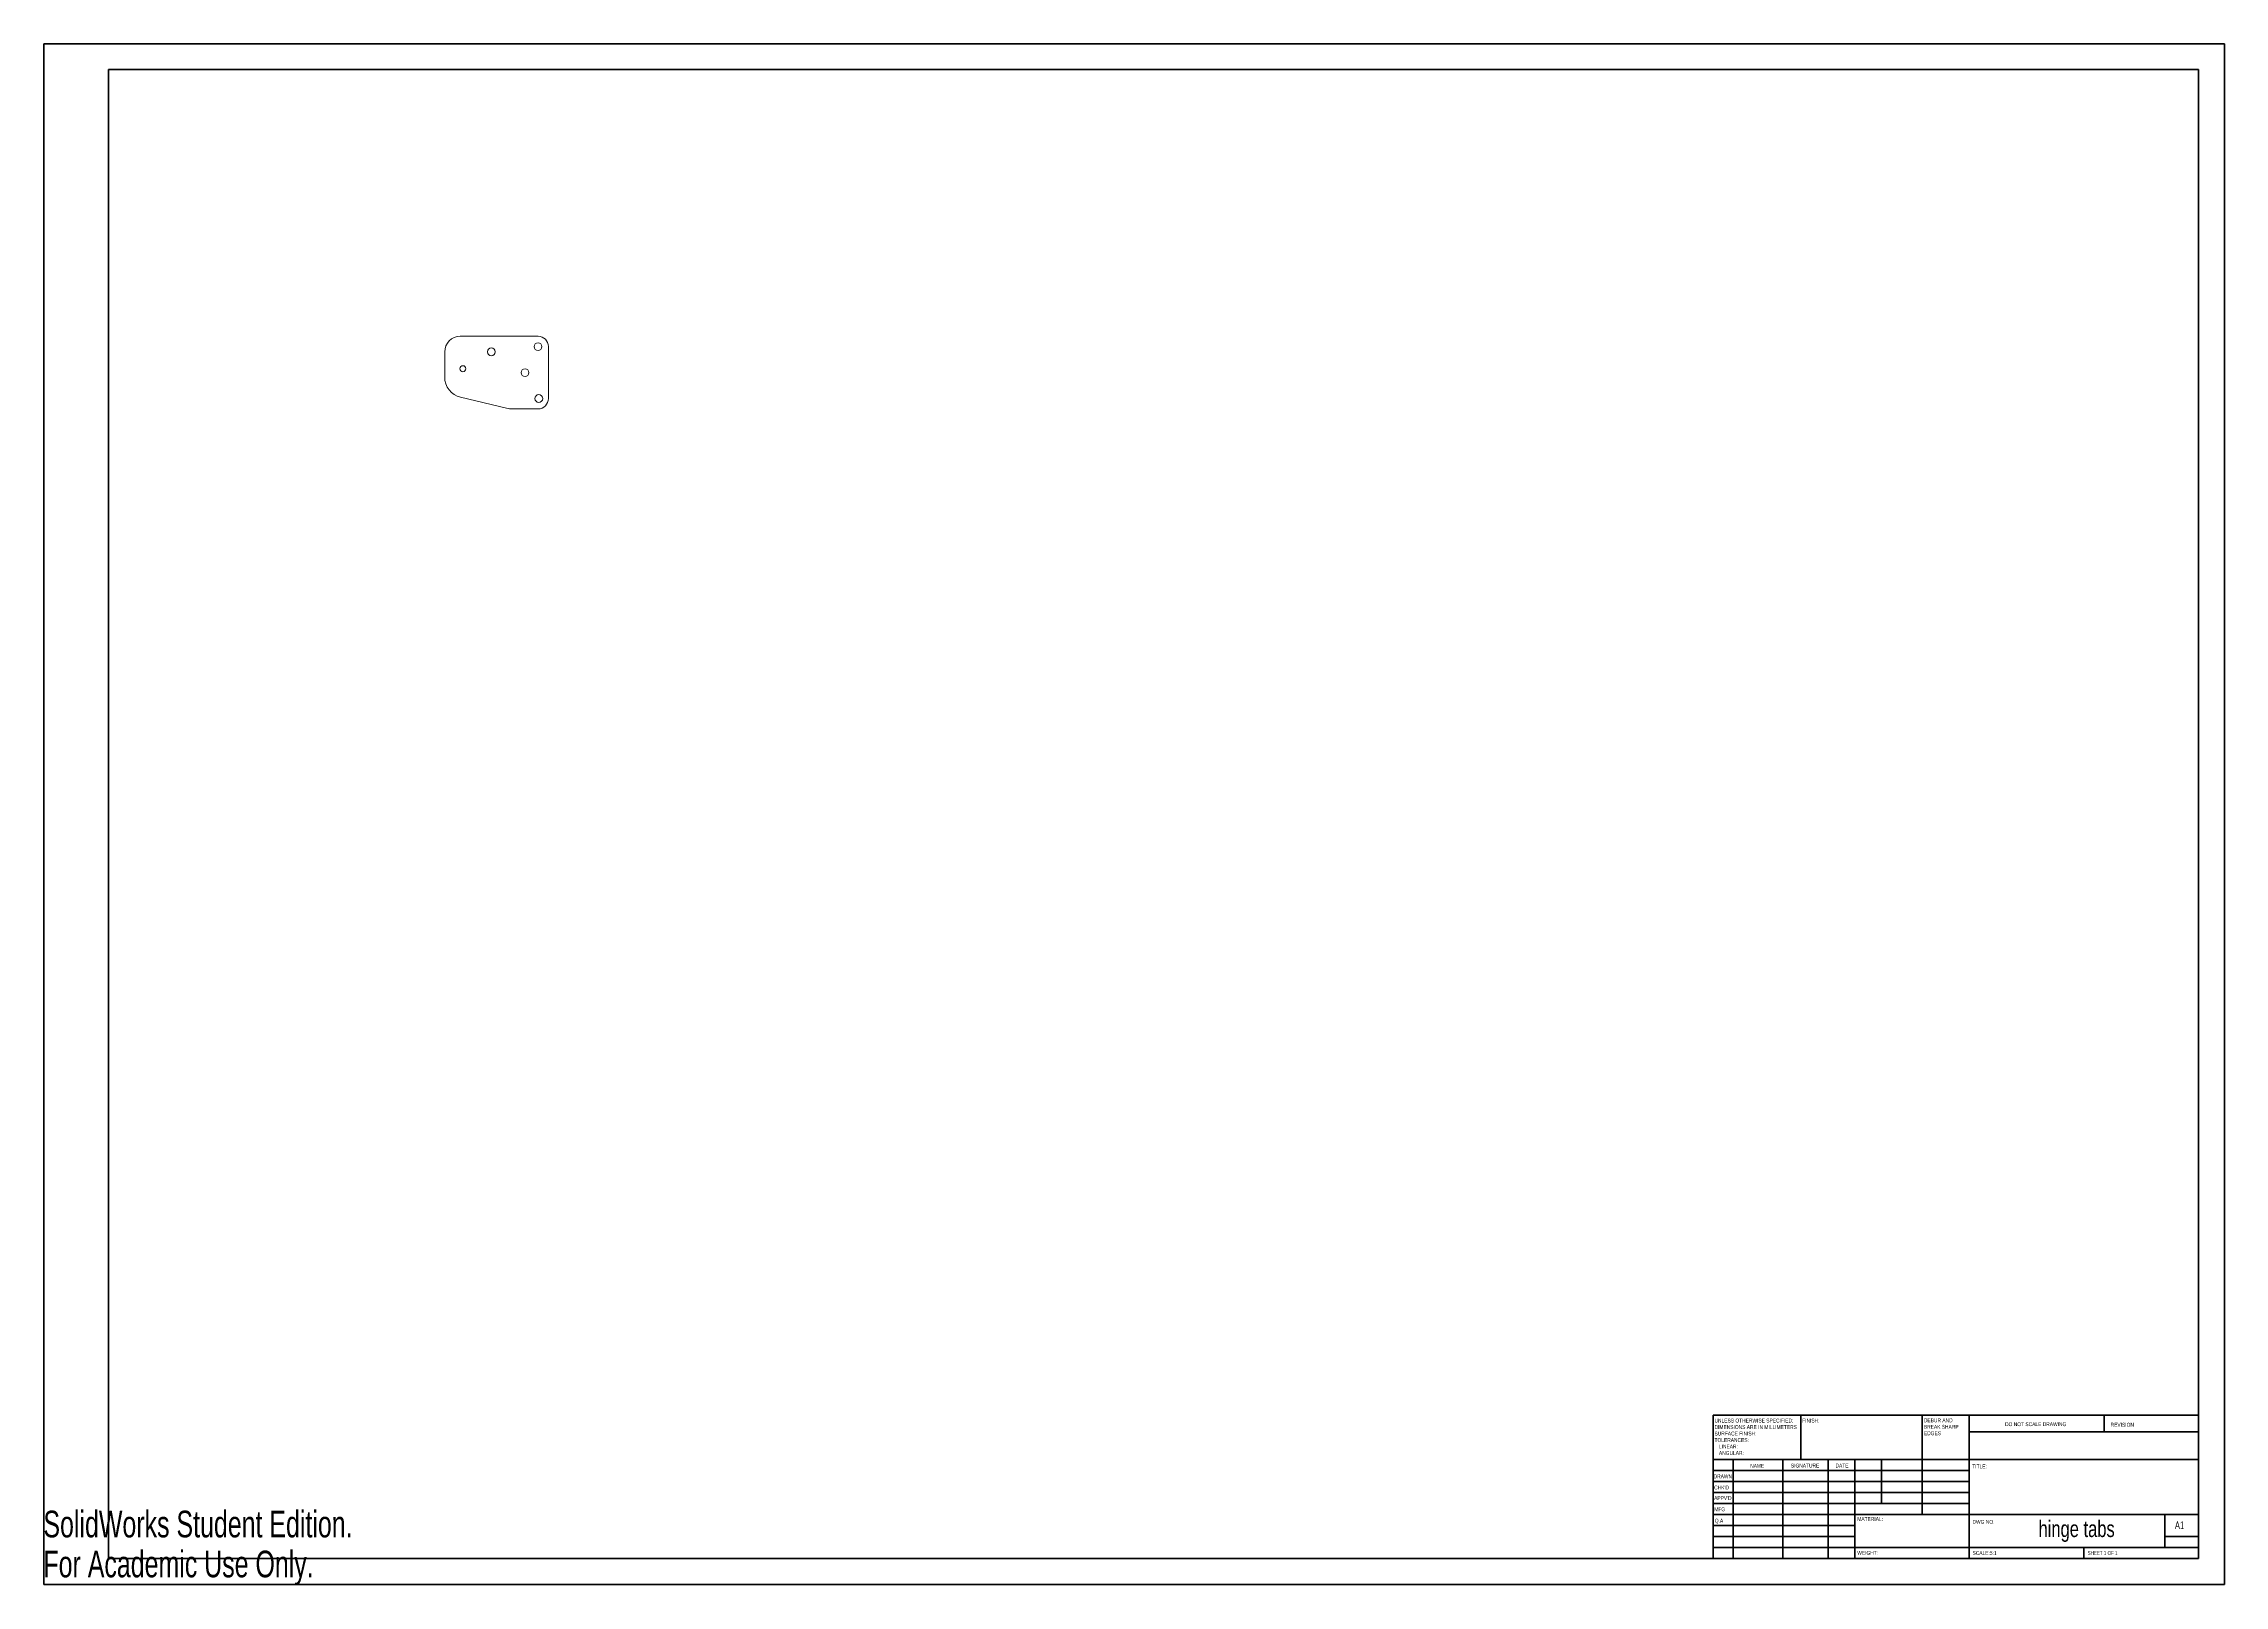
# Model space of a CAD drawing. Header units: millimetres. Extents: x 0 to 168, y 0 to 119.
import ezdxf

# ---------------------------------------------------------------- set-up
doc = ezdxf.new("R2010")
doc.units = ezdxf.units.MM
doc.header["$LTSCALE"] = 0.2
doc.styles.add('SLDTEXTSTYLE0', font='TXT', dxfattribs={"width": 0.75})
doc.styles.add('SLDTEXTSTYLE1', font='TXT', dxfattribs={"width": 0.6875})
doc.styles.add('SLDTEXTSTYLE2', font='TXT', dxfattribs={"width": 0.7})

# ---------------------------------------------------------------- blocks, each defined once
blk = doc.blocks.new('SW_NOTE_0')
at = {"color": 0, "linetype": 'Continuous', "lineweight": 0, "char_height": 0.3, "attachment_point": 1, "style": 'SLDTEXTSTYLE0'}
for s, insert in [('DEBUR AND', (0, 0.39)), ('BREAK SHARP', (0, -0.11)), ('EDGES', (0, -0.61))]:
    blk.add_mtext(s, dxfattribs=dict(at, insert=insert))
blk = doc.blocks.new('SW_NOTE_1')
at = {"color": 0, "linetype": 'Continuous', "lineweight": 0, "char_height": 0.3, "attachment_point": 1, "style": 'SLDTEXTSTYLE0'}
for s, insert in [('UNLESS OTHERWISE SPECIFIED:', (0, 0.39)), ('SURFACE FINISH:', (0, -0.61)), ('TOLERANCES:', (0, -1.11)), ('DIMENSIONS ARE IN MILLIMETERS', (0, -0.11)), ('LINEAR:', (0.34, -1.61)), ('ANGULAR:', (0.34, -2.11))]:
    blk.add_mtext(s, dxfattribs=dict(at, insert=insert))

msp = doc.modelspace()

# ---------------------------------------------------------------- linework, layer by layer
at = {"color": 7, "linetype": 'Continuous', "lineweight": 40}
for p, q in [((0.02, 0.04), (0.02, 118.84)), ((0.02, 118.84), (168.22, 118.84)), ((168.22, 0.04), (168.22, 118.84)), ((5.02, 2.04), (5.02, 116.84)), ((5.02, 116.84), (166.22, 116.84)), ((166.22, 2.04), (166.22, 116.84)), ((128.78, 13.09), (166.22, 13.09)), ((128.78, 13.09), (128.78, 2.04)), ((135.54, 9.69), (135.54, 13.09)), ((144.9, 13.09), (144.9, 5.44)), ((148.54, 13.09), (148.54, 2.04)), ((166.22, 11.82), (148.54, 11.82)), ((158.94, 11.82), (158.94, 13.09)), ((166.22, 13.09), (166.22, 2.04)), ((166.22, 9.69), (128.78, 9.69)), ((148.54, 8.84), (128.78, 8.84)), ((130.34, 9.69), (130.34, 2.04)), ((134.17, 9.69), (134.17, 2.04)), ((137.66, 9.69), (137.66, 2.04)), ((139.7, 2.04), (139.7, 9.69)), ((141.78, 6.29), (141.78, 9.69)), ((148.54, 7.99), (128.78, 7.99)), ((148.54, 7.14), (128.78, 7.14)), ((148.54, 6.29), (128.78, 6.29)), ((139.7, 5.44), (128.78, 5.44)), ((139.7, 5.44), (166.22, 5.44)), ((163.62, 2.89), (163.62, 5.44)), ((139.7, 4.59), (128.78, 4.59)), ((139.7, 3.74), (128.78, 3.74)), ((166.22, 3.74), (163.62, 3.74)), ((5.02, 2.04), (166.22, 2.04)), ((128.78, 2.89), (166.22, 2.89)), ((157.38, 2.04), (157.38, 2.89)), ((0.02, 0.04), (168.22, 0.04))]:
    msp.add_line(p, q, dxfattribs=at)
at = {"color": 7, "linetype": 'Continuous', "lineweight": 15}
for p, q in [((38.15, 96.28), (32.15, 96.28)), ((30.95, 95.08), (30.95, 93.14)), ((38.95, 91.48), (38.95, 95.48)), ((32.18, 91.58), (35.72, 90.73)), ((36.19, 90.68), (38.15, 90.68))]:
    msp.add_line(p, q, dxfattribs=at)
for centre, radius in [((34.55, 95.08), 0.3), ((38.15, 95.48), 0.3), ((32.35, 93.78), 0.23), ((37.15, 93.48), 0.3), ((38.21, 91.48), 0.3)]:
    msp.add_circle(centre, radius, dxfattribs=at)
for centre, radius, start, end in [((32.15, 95.08), 1.2, 90, 180), ((38.15, 95.48), 0.8, 0, 90), ((32.55, 93.14), 1.6, 180, 256.5043), ((38.15, 91.48), 0.8, 270, 0), ((36.19, 92.68), 2, 256.5043, 270)]:
    msp.add_arc(centre, radius, start, end, dxfattribs=at)

# ---------------------------------------------------------------- block references
at = {"color": 7, "linetype": 'Continuous', "lineweight": 0}
for name, p in [('SW_NOTE_1', (128.89, 12.44)), ('SW_NOTE_0', (145.04, 12.46))]:
    msp.add_blockref(name, p, dxfattribs=at)

# ---------------------------------------------------------------- texts
for s, insert, char_height, attachment_point, style in [('FINISH:', (135.65, 12.83), 0.3, 1, 'SLDTEXTSTYLE0'), ('DO NOT SCALE DRAWING', (151.3, 12.55), 0.3, 1, 'SLDTEXTSTYLE0'), ('REVISION', (159.44, 12.51), 0.3, 1, 'SLDTEXTSTYLE0'), ('DRAWN', (128.82, 8.53), 0.3, 1, 'SLDTEXTSTYLE0'), ('NAME', (131.64, 9.34), 0.3, 1, 'SLDTEXTSTYLE0'), ('SIGNATURE', (134.78, 9.36), 0.3, 1, 'SLDTEXTSTYLE0'), ('DATE', (138.22, 9.36), 0.3, 1, 'SLDTEXTSTYLE0'), ('TITLE:', (148.77, 9.3), 0.3, 1, 'SLDTEXTSTYLE0'), ("APPV'D", (128.86, 6.86), 0.3, 1, 'SLDTEXTSTYLE0'), ("CHK'D", (128.86, 7.67), 0.3, 1, 'SLDTEXTSTYLE0'), ('MFG', (128.87, 5.99), 0.3, 1, 'SLDTEXTSTYLE0'), ('Q.A', (128.91, 5.11), 0.3, 1, 'SLDTEXTSTYLE0'), ('MATERIAL:', (139.9, 5.24), 0.3, 1, 'SLDTEXTSTYLE0'), ('DWG NO.', (148.79, 5.02), 0.3, 1, 'SLDTEXTSTYLE0'), ('hinge tabs', (156.82, 4.97), 1.27, 2, 'SLDTEXTSTYLE0'), ('A1', (164.4, 4.9), 0.582, 1, 'SLDTEXTSTYLE0'), ('WEIGHT:', (139.9, 2.63), 0.3, 1, 'SLDTEXTSTYLE0'), ('SCALE:5:1', (148.79, 2.62), 0.3, 1, 'SLDTEXTSTYLE0'), ('SHEET 1 OF 1', (157.67, 2.62), 0.3, 1, 'SLDTEXTSTYLE1')]:
    msp.add_mtext(s, dxfattribs=dict(at, insert=insert, char_height=char_height, attachment_point=attachment_point, style=style))
at = {"color": 7, "linetype": 'Continuous', "char_height": 2.0552, "attachment_point": 1, "style": 'SLDTEXTSTYLE2'}
for s, insert in [('SolidWorks Student Edition.', (0, 5.73)), ('For Academic Use Only.', (0, 2.65))]:
    msp.add_mtext(s, dxfattribs=dict(at, insert=insert))

doc.saveas('drawing.dxf')
